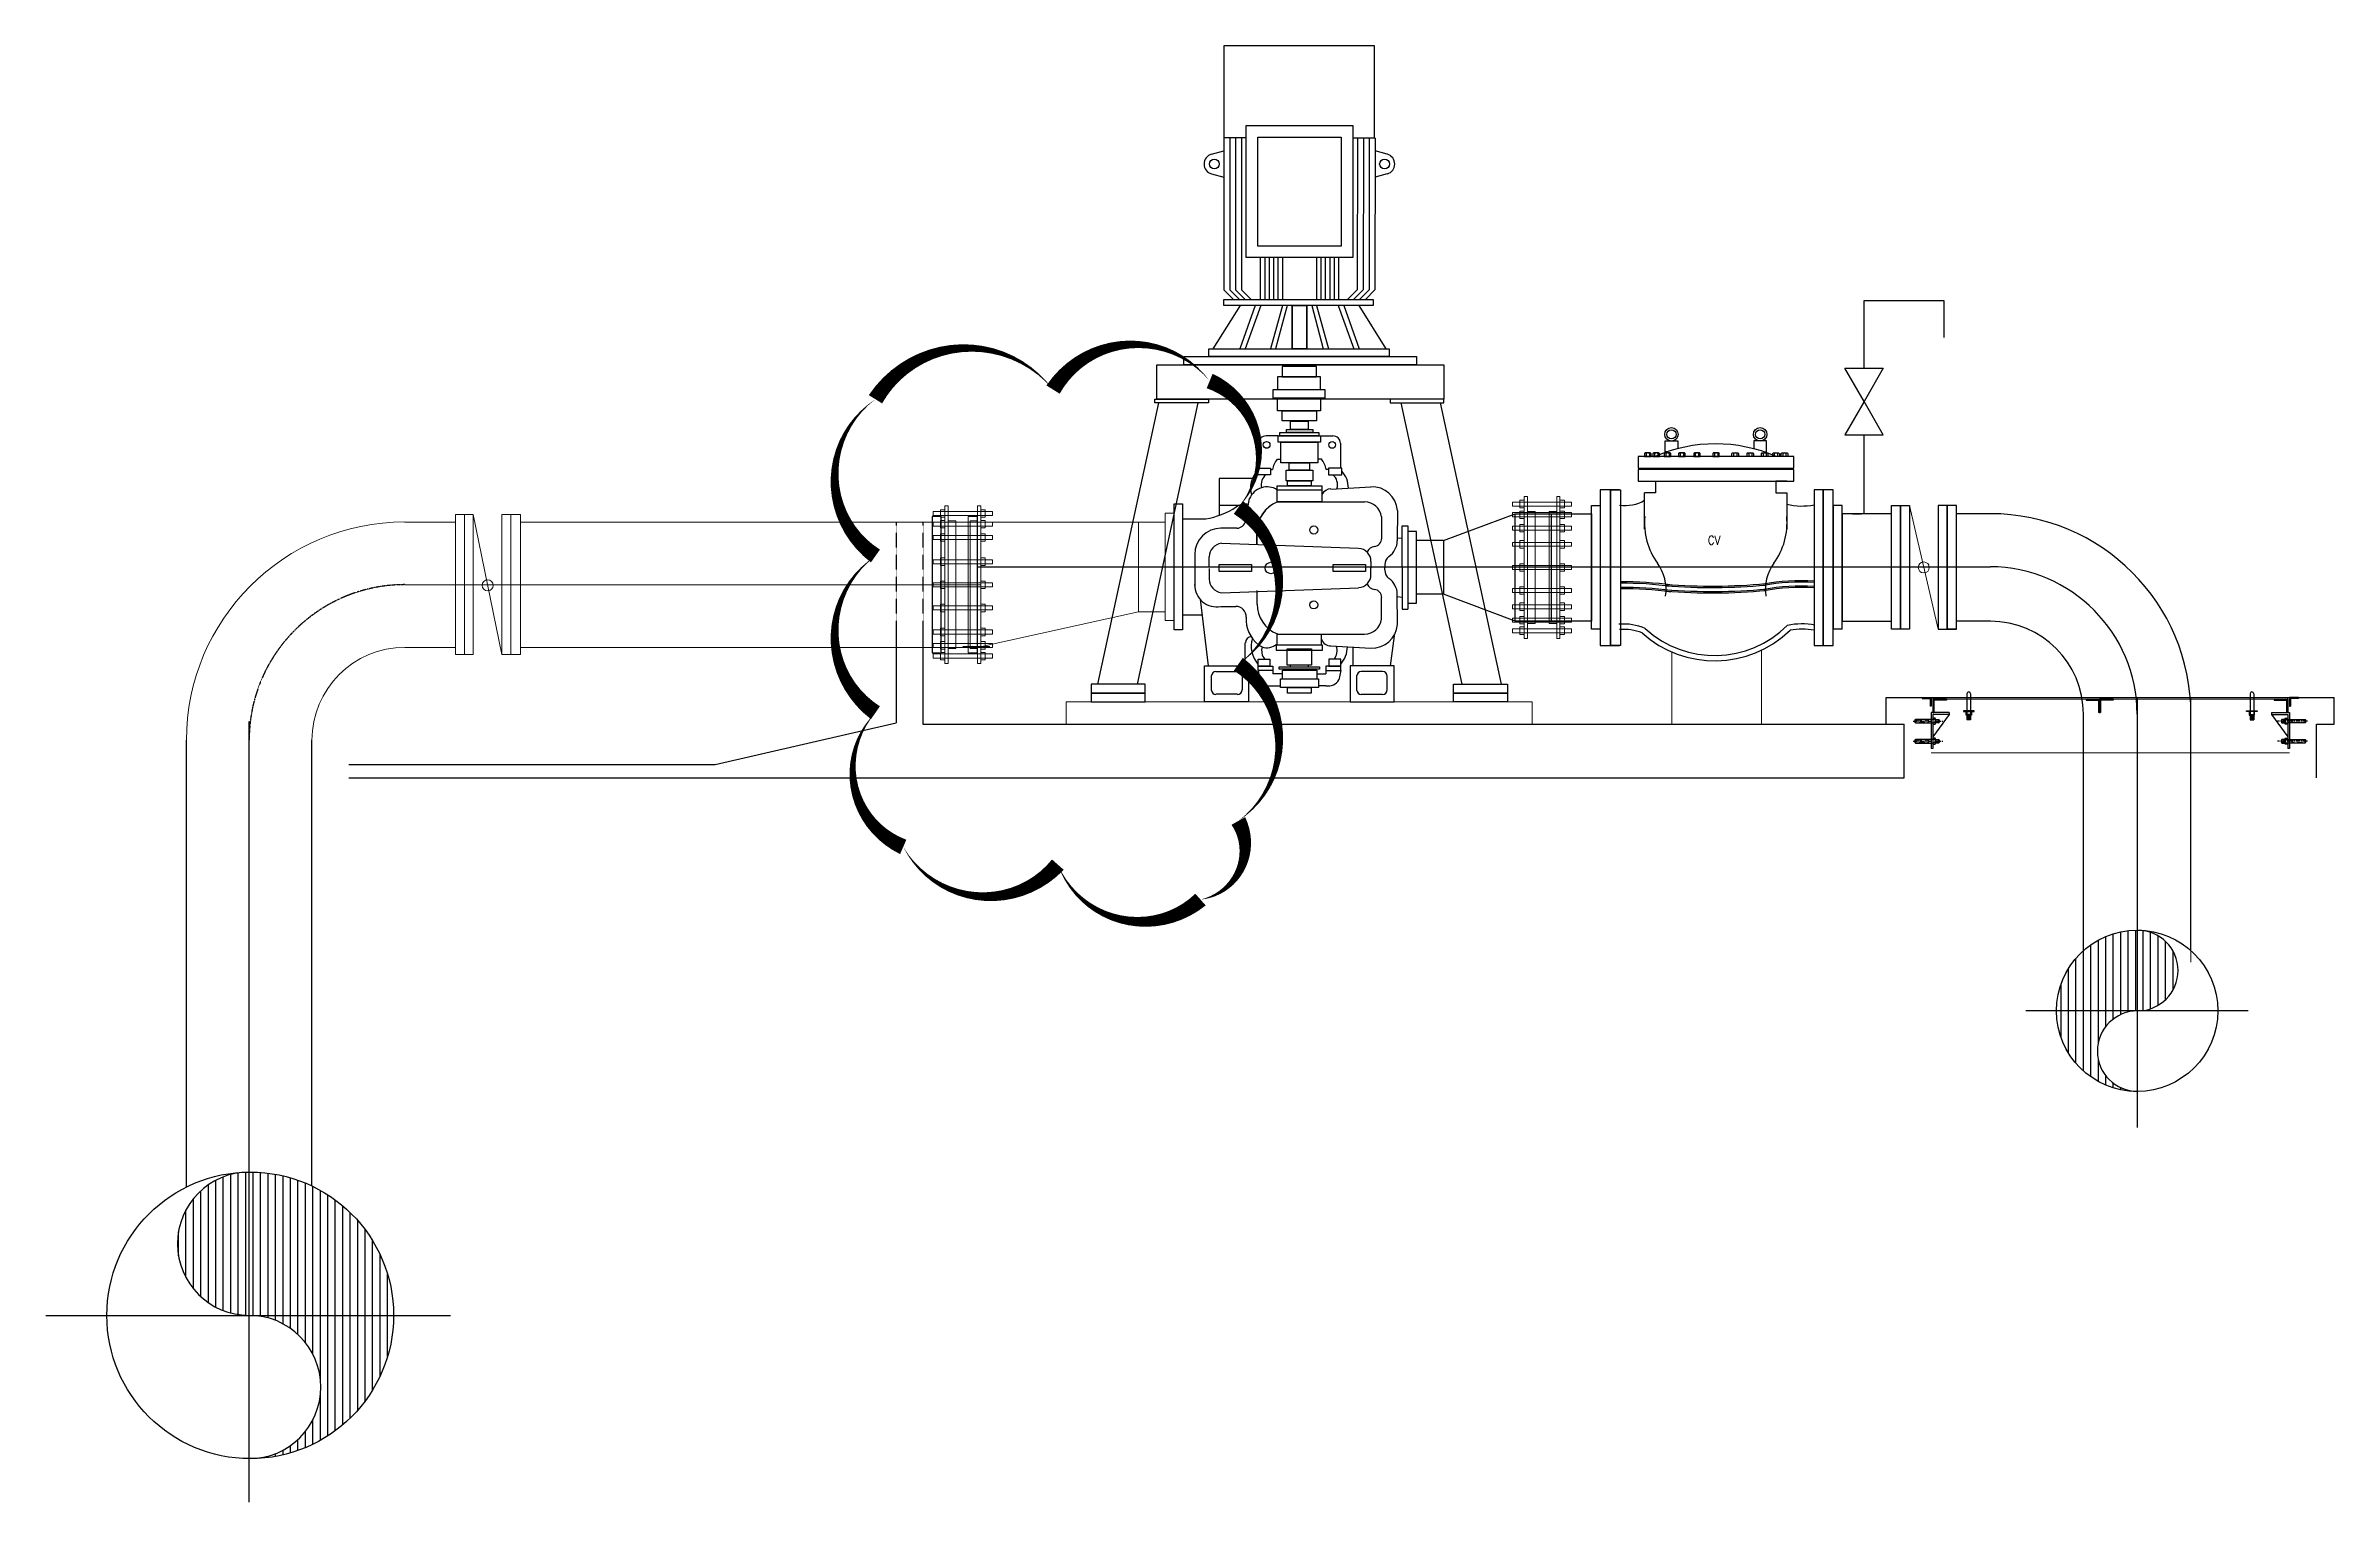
# Model space of a CAD drawing. Header units: inches. Extents: x 65545 to 131389, y 89316 to 140293.
# Drawn here: x 65545 to 78316, y 132163 to 140293 of the extents above; entities that cross this region are included whole.
import ezdxf

# ---------------------------------------------------------------- set-up
doc = ezdxf.new("R2010")
doc.units = ezdxf.units.IN
doc.header["$MEASUREMENT"] = 0
for name, pattern in [('CENTER', [2, 1.25, -0.25, 0.25, -0.25]), ('DASHED', [19.05, 12.7, -6.35]), ('HIDDEN', [0.375, 0.25, -0.125]), ('HIDDEN2', [0.1875, 0.125, -0.0625])]:
    doc.linetypes.add(name, pattern=pattern)
for name, color, linetype in [('1', 1, 'CENTER'), ('M-HVAC-DUCT-NEW', 5, 'Continuous'), ('M-X-BKGD', 8, 'Continuous')]:
    doc.layers.add(name, color=color, linetype=linetype)
doc.layers.add('DIM', color=251, linetype='Continuous', lineweight=0)
doc.layers.add('MECHANICAL', color=8, linetype='Continuous', lineweight=0)
doc.styles.add('SIMPLEX', font='simplex.shx')

msp = doc.modelspace()

# ---------------------------------------------------------------- texts
at = {"layer": 'M-X-BKGD', "color": 8, "style": 'SIMPLEX', "width": 0.85}
msp.add_text('CV', height=49.2, dxfattribs=at).set_placement((74820, 137508))

# ---------------------------------------------------------------- blocks, each defined once
blk = doc.blocks.new('sucbp1')
at = {"layer": '1', "color": 8, "linetype": 'HIDDEN2', "ltscale": 5}
for p, q in [((43083, 37396), (43083, 36696)), ((43233, 36696), (43233, 37396))]:
    blk.add_line(p, q, dxfattribs=at)
at = {"layer": '1', "color": 8}
blk.add_arc((40341, 36178), 869, 90, 180, dxfattribs=at)
at = {"layer": 'DIM', "color": 8, "lineweight": 0}
for p, q in [((40723, 37438), (40883, 36657)), ((43355, 36606), (43355, 37487)), ((43355, 37487), (43373, 37487)), ((43373, 36606), (43373, 37487)), ((43537, 36606), (43537, 37487)), ((43555, 37487), (43537, 37487)), ((43555, 36606), (43555, 37487)), ((40933, 36702), (40933, 37393)), ((43289, 37396), (43234, 37396)), ((43284, 37396), (43534, 37396)), ((43373, 37403), (43415, 37403)), ((43415, 36690), (43415, 37403)), ((43495, 36690), (43495, 37403)), ((43537, 37403), (43495, 37403)), ((43534, 36696), (43284, 36696)), ((43373, 36690), (43415, 36690)), ((43373, 36690), (43415, 36690)), ((43605, 36702), (43455, 36702)), ((43537, 36690), (43495, 36690)), ((43537, 36690), (43495, 36690)), ((43355, 36606), (43373, 36606)), ((43555, 36606), (43537, 36606))]:
    blk.add_line(p, q, dxfattribs=at)
for points in [[(43620, 37433), (43290, 37433), (43290, 37456), (43620, 37456)], [(43330, 37423), (43355, 37423), (43355, 37465), (43330, 37465)], [(43580, 37423), (43555, 37423), (43555, 37465), (43580, 37465)], [(43620, 37374), (43290, 37374), (43290, 37396), (43620, 37396)], [(43620, 37299), (43290, 37299), (43290, 37321), (43620, 37321)], [(43330, 37364), (43355, 37364), (43355, 37406), (43330, 37406)], [(43330, 37289), (43355, 37289), (43355, 37331), (43330, 37331)], [(43580, 37364), (43555, 37364), (43555, 37406), (43580, 37406)], [(43580, 37289), (43555, 37289), (43555, 37331), (43580, 37331)], [(43620, 37164), (43290, 37164), (43290, 37186), (43620, 37186)], [(43330, 37154), (43355, 37154), (43355, 37196), (43330, 37196)], [(43580, 37154), (43555, 37154), (43555, 37196), (43580, 37196)], [(43620, 37035), (43290, 37035), (43290, 37058), (43620, 37058)], [(43330, 37025), (43355, 37025), (43355, 37067), (43330, 37067)], [(43580, 37025), (43555, 37025), (43555, 37067), (43580, 37067)], [(43620, 36929), (43290, 36929), (43290, 36906), (43620, 36906)], [(43330, 36939), (43355, 36939), (43355, 36896), (43330, 36896)], [(43580, 36939), (43555, 36939), (43555, 36896), (43580, 36896)], [(43620, 36794), (43290, 36794), (43290, 36771), (43620, 36771)], [(43330, 36804), (43355, 36804), (43355, 36761), (43330, 36761)], [(43580, 36804), (43555, 36804), (43555, 36761), (43580, 36761)], [(43620, 36719), (43290, 36719), (43290, 36696), (43620, 36696)], [(43620, 36660), (43290, 36660), (43290, 36637), (43620, 36637)], [(43330, 36729), (43355, 36729), (43355, 36687), (43330, 36687)], [(43330, 36669), (43355, 36669), (43355, 36627), (43330, 36627)], [(43580, 36729), (43555, 36729), (43555, 36687), (43580, 36687)], [(43580, 36669), (43555, 36669), (43555, 36627), (43580, 36627)]]:
    blk.add_lwpolyline(points, close=True, dxfattribs=at)
blk.add_circle((40803, 37043), 30.8, dxfattribs=at)
at = {"layer": 'MECHANICAL', "color": 8, "linetype": 'Continuous', "ltscale": 10}
for p, q in [((40623, 36657), (40623, 37438)), ((40623, 37438), (40673, 37438)), ((40673, 36657), (40673, 37438)), ((40673, 37438), (40723, 37438)), ((40673, 37438), (40673, 36657)), ((40723, 37438), (40723, 36657)), ((40933, 37438), (40883, 37438)), ((40883, 37438), (40883, 36657)), ((40986, 37438), (40933, 37438)), ((40933, 36657), (40933, 37438)), ((40986, 37438), (40933, 37438)), ((40933, 37438), (40933, 36657)), ((40986, 36657), (40986, 37438)), ((40986, 36657), (40986, 37438)), ((40623, 37396), (40341, 37396)), ((40623, 36702), (40623, 37393)), ((43299, 37396), (40986, 37396)), ((43284, 36696), (43284, 37396)), ((43534, 36696), (43534, 37396)), ((40623, 36696), (40341, 36696)), ((40673, 36657), (40623, 36657)), ((40723, 36657), (40673, 36657)), ((40883, 36657), (40933, 36657)), ((40986, 36657), (40933, 36657)), ((40933, 36657), (40986, 36657)), ((43299, 36696), (40986, 36696))]:
    blk.add_line(p, q, dxfattribs=at)
for radius in [1219, 519]:
    blk.add_arc((40341, 36178), radius, 90, 180, dxfattribs=at)
blk = doc.blocks.new('flat on top')
at = {"layer": 'MECHANICAL', "color": 5, "linetype": 'Continuous', "ltscale": 10}
for p, q in [((43534, 37296), (44434, 37296)), ((44434, 36796), (44434, 37296)), ((44434, 37296), (44584, 37296)), ((44434, 36796), (43534, 36596)), ((44434, 36796), (44584, 36796))]:
    blk.add_line(p, q, dxfattribs=at)
for points in [[(43484, 36566), (43534, 36566), (43534, 37328), (43484, 37328)], [(44584, 36746), (44634, 36746), (44634, 37346), (44584, 37346)]]:
    blk.add_lwpolyline(points, close=True, dxfattribs=at)

# ---------------------------------------------------------------- hatches: boundary and pattern name
at = {"layer": 'M-X-BKGD'}
h = msp.add_hatch(dxfattribs=at)
h.set_pattern_fill('ANSI31', color=8, scale=333.3333, angle=45, style=0)
h.set_pattern_definition([(90, (27207.65, 99850.716), (-41.666663, 7e-15), [])])
h.paths.add_polyline_path([(77219, 135356, -0.00354), (77225, 135356, -0.985937), (77219, 134906)])
h.paths.add_polyline_path([(77219, 135356), (77219, 134906), (76766, 134906, -0.416289)])
h.paths.add_polyline_path([(76766, 134906), (77219, 134906, 1), (77219, 134456, -0.416289)])
h = msp.add_hatch(dxfattribs=at)
h.set_pattern_fill('ANSI31', color=8, scale=333.3333, angle=45, style=0)
h.set_pattern_definition([(90, (26910.65, 99850.716), (-41.666663, 7e-15), [])])
h.paths.add_polyline_path([(66680, 134006, 0.00354), (66669, 134006, 0.985937), (66680, 133206)])
h.paths.add_polyline_path([(66680, 134006), (66680, 133206), (67486, 133206, 0.416289)])
h.paths.add_polyline_path([(67486, 133206), (66680, 133206, -1), (66680, 132406, 0.416289)])

# ---------------------------------------------------------------- linework, layer by layer
at = {"layer": 'M-HVAC-DUCT-NEW', "color": 2}
msp.add_lwpolyline([(70175, 138320, 0, 87.5, 0.520567), (70175, 137445, 0, 87.5, 0.520567), (70175, 136570, 0, 87.5, 0.520567), (70330, 135821, 0, 87.5, 0.520567), (71193, 135722, 0, 87.5, 0.520567), (71989, 135527, 0, 87.5, 0.520567), (72200, 135966, 0, 87.5, 0.520567), (72200, 136841, 0, 87.5, 0.520567), (72200, 137716, 0, 87.5, 0.520567), (72040, 138422, 0, 87.5, 0.520567), (71166, 138374, 0, 87.5, 0.520567)], format="xyseb", close=True, dxfattribs=at)
at = {"layer": 'M-X-BKGD', "color": 8}
for p, q in [((72960, 140293), (72119, 140293)), ((72119, 140293), (72119, 139779)), ((72960, 139779), (72960, 140293)), ((72243, 139779), (72119, 139779)), ((72119, 139779), (72119, 138931)), ((72152, 139779), (72152, 138931)), ((72185, 139779), (72185, 138931)), ((72217, 139779), (72217, 138931)), ((72839, 139779), (72963, 139779)), ((72865, 139779), (72864, 138931)), ((72898, 139779), (72897, 138931)), ((72930, 139778), (72930, 138931)), ((72963, 139778), (72962, 138931)), ((72051, 139688), (72119, 139707)), ((73031, 139688), (72963, 139707)), ((72051, 139578), (72119, 139559)), ((73031, 139578), (72963, 139559)), ((72322, 139111), (72322, 138877)), ((72347, 139111), (72347, 138877)), ((72372, 139111), (72372, 138877)), ((72396, 139111), (72396, 138877)), ((72421, 139111), (72421, 138877)), ((72446, 139111), (72446, 138877)), ((72636, 139111), (72636, 138877)), ((72661, 139111), (72660, 138877)), ((72685, 139111), (72685, 138877)), ((72710, 139111), (72710, 138877)), ((72735, 139111), (72735, 138877)), ((72759, 139111), (72759, 138877)), ((72211, 138844), (72058, 138602)), ((72119, 138931), (72173, 138877)), ((72152, 138931), (72206, 138877)), ((72185, 138931), (72238, 138877)), ((72294, 138844), (72208, 138602)), ((72217, 138931), (72271, 138877)), ((72325, 138844), (72239, 138602)), ((72447, 138844), (72380, 138602)), ((72472, 138844), (72408, 138602)), ((72610, 138844), (72674, 138602)), ((72636, 138844), (72703, 138602)), ((72758, 138844), (72844, 138602)), ((72789, 138844), (72875, 138602)), ((72864, 138931), (72810, 138877)), ((72897, 138931), (72843, 138877)), ((72872, 138844), (73024, 138602)), ((72930, 138931), (72876, 138877)), ((72962, 138931), (72909, 138877)), ((75692, 138493), (75692, 138872)), ((75692, 138872), (76137, 138872)), ((76137, 138872), (76137, 138664)), ((71754, 138300), (71414, 136730)), ((71974, 138300), (71635, 136730)), ((73107, 138300), (73447, 136730)), ((73327, 138300), (73667, 136730)), ((72312, 138075), (72312, 137936)), ((72422, 138115), (72355, 138115)), ((72438, 138080), (72644, 138080)), ((72438, 137966), (72438, 138080)), ((72644, 138080), (72644, 137966)), ((72660, 138115), (72727, 138115)), ((72770, 138075), (72770, 137936)), ((75692, 137679), (75692, 138122)), ((72304, 137936), (72379, 137936)), ((72304, 137899), (72304, 137936)), ((72379, 137936), (72379, 137899)), ((72379, 137927), (72390, 137927)), ((72418, 137986), (72438, 137986)), ((72644, 137966), (72438, 137966)), ((72467, 137924), (72615, 137924)), ((72467, 137865), (72467, 137924)), ((72484, 137966), (72598, 137966)), ((72484, 137924), (72484, 137966)), ((72598, 137924), (72484, 137924)), ((72598, 137966), (72598, 137924)), ((72615, 137924), (72615, 137865)), ((72664, 137986), (72644, 137986)), ((72703, 137927), (72691, 137927)), ((72777, 137936), (72703, 137936)), ((72703, 137936), (72703, 137899)), ((72777, 137899), (72777, 137936)), ((74476, 138017), (74476, 138000)), ((74494, 138017), (74494, 138000)), ((74523, 138017), (74523, 138000)), ((74541, 138017), (74541, 138000)), ((74586, 138017), (74586, 138000)), ((74604, 138017), (74604, 138000)), ((74666, 138017), (74666, 138000)), ((74684, 138017), (74684, 138000)), ((74750, 138017), (74750, 138000)), ((74768, 138017), (74768, 138000)), ((74857, 138017), (74857, 138000)), ((74875, 138017), (74875, 138000)), ((74964, 138017), (74964, 138000)), ((74982, 138017), (74982, 138000)), ((75048, 138017), (75048, 138000)), ((75066, 138017), (75066, 138000)), ((75128, 138017), (75128, 138000)), ((75146, 138017), (75146, 138000)), ((75191, 138017), (75191, 138000)), ((75209, 138017), (75209, 138000)), ((75238, 138017), (75238, 138000)), ((75256, 138017), (75256, 138000)), ((72278, 137878), (72093, 137878)), ((72093, 137878), (72093, 137671)), ((72379, 137899), (72304, 137899)), ((72417, 137747), (72417, 137837)), ((72417, 137837), (72666, 137837)), ((72417, 137815), (72666, 137815)), ((72615, 137865), (72467, 137865)), ((72475, 137865), (72607, 137865)), ((72475, 137837), (72475, 137865)), ((72607, 137837), (72475, 137837)), ((72607, 137865), (72607, 137837)), ((72666, 137837), (72666, 137747)), ((72703, 137899), (72777, 137899)), ((72717, 137819), (72940, 137831)), ((71842, 137736), (71889, 137736)), ((71842, 137033), (71842, 137736)), ((71889, 137736), (71889, 137033)), ((72203, 137726), (72093, 137726)), ((72240, 137641), (72263, 137766)), ((72666, 137747), (72417, 137747)), ((72417, 137747), (72666, 137747)), ((72666, 137747), (72905, 137747)), ((73088, 137699), (73087, 137530)), ((71889, 137652), (72018, 137652)), ((72192, 137600), (72103, 137600)), ((72304, 137580), (72304, 137509)), ((72304, 137509), (72304, 137580)), ((72999, 137664), (72999, 137544)), ((73087, 137544), (73115, 137546)), ((73115, 137613), (73145, 137613)), ((73115, 137381), (73115, 137613)), ((73145, 137613), (73145, 137149)), ((71957, 137454), (71957, 137274)), ((72038, 137381), (72038, 137440)), ((72106, 137517), (72871, 137488)), ((72940, 137414), (72940, 137377)), ((70742, 137384), (76397, 137384)), ((71957, 137379), (71957, 137285)), ((72038, 137375), (72038, 137316)), ((72093, 137397), (72274, 137397)), ((72093, 137359), (72093, 137397)), ((72274, 137359), (72093, 137359)), ((72274, 137397), (72274, 137359)), ((72729, 137397), (72910, 137397)), ((72729, 137359), (72729, 137397)), ((72910, 137359), (72729, 137359)), ((72910, 137397), (72910, 137359)), ((72940, 137342), (72940, 137379)), ((73018, 137395), (73018, 137378)), ((73018, 137367), (73018, 137384)), ((73115, 137381), (73115, 137149)), ((71987, 137204), (72032, 136831)), ((72102, 137164), (72186, 137164)), ((72106, 137240), (72871, 137268)), ((72304, 137253), (72304, 137177)), ((72999, 137092), (72999, 137213)), ((73088, 137063), (73087, 137232)), ((73087, 137218), (73115, 137216)), ((70290, 137034), (70290, 136514)), ((70440, 137034), (70440, 136506)), ((71889, 137033), (71842, 137033)), ((71889, 137117), (71998, 137117)), ((73115, 137149), (73145, 137149)), ((72239, 136831), (72239, 136961)), ((72670, 136948), (72412, 136948)), ((72412, 136948), (72412, 136920)), ((72412, 136920), (72670, 136920)), ((72417, 137009), (72666, 137009)), ((72417, 137009), (72663, 137009)), ((72417, 136948), (72417, 137009)), ((72472, 136927), (72609, 136927)), ((72472, 136835), (72472, 136927)), ((72609, 136927), (72609, 136835)), ((72663, 137009), (72663, 136948)), ((72666, 137009), (72905, 137009)), ((72670, 136920), (72670, 136948)), ((72717, 136943), (72940, 136931)), ((72841, 136831), (72841, 136936)), ((73069, 137000), (73048, 136831)), ((72011, 136831), (72257, 136831)), ((72011, 136631), (72011, 136831)), ((72050, 136698), (72050, 136774)), ((72075, 136800), (72195, 136800)), ((72221, 136774), (72221, 136698)), ((72257, 136831), (72257, 136631)), ((72310, 136869), (72376, 136869)), ((72310, 136830), (72310, 136869)), ((72376, 136830), (72310, 136830)), ((72310, 136830), (72392, 136830)), ((72310, 136806), (72310, 136830)), ((72392, 136806), (72310, 136806)), ((72310, 136806), (72320, 136754)), ((72376, 136869), (72376, 136830)), ((72392, 136830), (72392, 136806)), ((72392, 136806), (72392, 136788)), ((72447, 136788), (72392, 136788)), ((72428, 136826), (72653, 136826)), ((72428, 136813), (72428, 136826)), ((72653, 136813), (72428, 136813)), ((72447, 136808), (72638, 136808)), ((72447, 136760), (72447, 136808)), ((72609, 136835), (72472, 136835)), ((72491, 136826), (72491, 136835)), ((72493, 136808), (72493, 136813)), ((72590, 136835), (72590, 136826)), ((72591, 136813), (72591, 136808)), ((72638, 136808), (72638, 136760)), ((72638, 136788), (72689, 136788)), ((72653, 136826), (72653, 136813)), ((72772, 136830), (72689, 136830)), ((72689, 136830), (72689, 136806)), ((72689, 136806), (72772, 136806)), ((72689, 136806), (72689, 136788)), ((72772, 136869), (72705, 136869)), ((72705, 136869), (72705, 136830)), ((72705, 136830), (72772, 136830)), ((72772, 136806), (72761, 136754)), ((72772, 136830), (72772, 136869)), ((72772, 136806), (72772, 136830)), ((73070, 136831), (72824, 136831)), ((72824, 136831), (72824, 136631)), ((72860, 136774), (72860, 136698)), ((73005, 136800), (72886, 136800)), ((73031, 136698), (73031, 136774)), ((73070, 136631), (73070, 136831)), ((72195, 136673), (72075, 136673)), ((72393, 136721), (72435, 136721)), ((72435, 136760), (72647, 136760)), ((72435, 136710), (72435, 136760)), ((72647, 136710), (72435, 136710)), ((72474, 136710), (72607, 136710)), ((72474, 136680), (72474, 136710)), ((72607, 136680), (72474, 136680)), ((72607, 136710), (72607, 136680)), ((72647, 136760), (72647, 136710)), ((72689, 136721), (72647, 136721)), ((72886, 136673), (73005, 136673)), ((75816, 136656), (78316, 136656)), ((75816, 136506), (75816, 136656)), ((76016, 136656), (76066, 136656)), ((76016, 136656), (76016, 136650)), ((76016, 136650), (76060, 136650)), ((76060, 136650), (76060, 136606)), ((76066, 136656), (76066, 136606)), ((76151, 136646), (76076, 136646)), ((76076, 136646), (76076, 136571)), ((76151, 136646), (76151, 136640)), ((76266, 136676), (76266, 136576)), ((76286, 136676), (76286, 136576)), ((76931, 136646), (77006, 136646)), ((76931, 136646), (76931, 136640)), ((77006, 136646), (77006, 136571)), ((77081, 136646), (77006, 136646)), ((77006, 136646), (77006, 136571)), ((77081, 136646), (77081, 136640)), ((77216, 136656), (77216, 134255)), ((77846, 136676), (77846, 136576)), ((77866, 136676), (77866, 136576)), ((77981, 136646), (78056, 136646)), ((77981, 136646), (77981, 136640)), ((78056, 136646), (78056, 136656)), ((78056, 136646), (78056, 136571)), ((78116, 136656), (78066, 136656)), ((78066, 136656), (78066, 136606)), ((78116, 136650), (78072, 136650)), ((78072, 136650), (78072, 136606)), ((78116, 136656), (78116, 136650)), ((78316, 136506), (78316, 136656)), ((66680, 132163), (66680, 136522)), ((72257, 136631), (72011, 136631)), ((72824, 136631), (73070, 136631)), ((75978, 136533), (75976, 136531)), ((75976, 136531), (75976, 136515)), ((76076, 136533), (75978, 136533)), ((75978, 136513), (75978, 136533)), ((76066, 136606), (76060, 136606)), ((76166, 136571), (76066, 136571)), ((76066, 136571), (76066, 136371)), ((76076, 136571), (76082, 136571)), ((76166, 136561), (76076, 136561)), ((76076, 136561), (76076, 136371)), ((76166, 136561), (76076, 136436)), ((76089, 136532), (76076, 136532)), ((76151, 136640), (76082, 136640)), ((76082, 136640), (76082, 136571)), ((76090, 136510), (76090, 136536)), ((76090, 136533), (76108, 136533)), ((76090, 136533), (76090, 136513)), ((76108, 136533), (76110, 136531)), ((76108, 136513), (76108, 136533)), ((76110, 136531), (76110, 136515)), ((76166, 136571), (76166, 136561)), ((76291, 136561), (76261, 136561)), ((76265, 136553), (76285, 136553)), ((76265, 136549), (76285, 136549)), ((76265, 136545), (76285, 136545)), ((76265, 136541), (76285, 136541)), ((76265, 136537), (76285, 136537)), ((76266, 136576), (76266, 136556)), ((76266, 136556), (76266, 136531)), ((76266, 136533), (76286, 136533)), ((76286, 136531), (76266, 136531)), ((76267, 136555), (76284, 136555)), ((76267, 136551), (76284, 136551)), ((76267, 136547), (76284, 136547)), ((76267, 136543), (76284, 136543)), ((76267, 136539), (76284, 136539)), ((76267, 136535), (76284, 136535)), ((76286, 136576), (76286, 136556)), ((76286, 136556), (76286, 136531)), ((76931, 136640), (77000, 136640)), ((77000, 136640), (77000, 136571)), ((77006, 136571), (77000, 136571)), ((77006, 136571), (77012, 136571)), ((77081, 136640), (77012, 136640)), ((77012, 136640), (77012, 136571)), ((77841, 136561), (77871, 136561)), ((77846, 136576), (77846, 136556)), ((77846, 136556), (77846, 136531)), ((77866, 136553), (77846, 136553)), ((77866, 136549), (77846, 136549)), ((77866, 136545), (77846, 136545)), ((77866, 136541), (77846, 136541)), ((77866, 136537), (77846, 136537)), ((77866, 136533), (77846, 136533)), ((77846, 136531), (77866, 136531)), ((77864, 136555), (77847, 136555)), ((77864, 136551), (77847, 136551)), ((77864, 136547), (77847, 136547)), ((77864, 136543), (77847, 136543)), ((77864, 136539), (77847, 136539)), ((77864, 136535), (77847, 136535)), ((77866, 136576), (77866, 136556)), ((77866, 136556), (77866, 136531)), ((77966, 136571), (78066, 136571)), ((77966, 136571), (77966, 136561)), ((77966, 136561), (78056, 136561)), ((77966, 136561), (78056, 136436)), ((77981, 136640), (78050, 136640)), ((78023, 136533), (78021, 136531)), ((78021, 136531), (78021, 136515)), ((78041, 136533), (78023, 136533)), ((78023, 136513), (78023, 136533)), ((78041, 136510), (78041, 136536)), ((78041, 136533), (78041, 136513)), ((78042, 136532), (78056, 136532)), ((78050, 136640), (78050, 136571)), ((78056, 136571), (78050, 136571)), ((78056, 136561), (78056, 136371)), ((78056, 136533), (78154, 136533)), ((78066, 136606), (78072, 136606)), ((78066, 136571), (78066, 136371)), ((78079, 136533), (78079, 136513)), ((78154, 136533), (78156, 136531)), ((78154, 136513), (78154, 136533)), ((78156, 136531), (78156, 136515)), ((70440, 136506), (75916, 136506)), ((70440, 136506), (70966, 136506)), ((75816, 136506), (75916, 136506)), ((75916, 136206), (75916, 136506)), ((75978, 136513), (75976, 136515)), ((75978, 136421), (75976, 136419)), ((75976, 136419), (75976, 136403)), ((75978, 136401), (75976, 136403)), ((75978, 136513), (76076, 136513)), ((76076, 136421), (75978, 136421)), ((75978, 136401), (75978, 136421)), ((75978, 136401), (76076, 136401)), ((76052, 136421), (76052, 136401)), ((76089, 136514), (76076, 136514)), ((76089, 136420), (76076, 136420)), ((76089, 136402), (76076, 136402)), ((76108, 136513), (76090, 136513)), ((76090, 136398), (76090, 136424)), ((76090, 136421), (76108, 136421)), ((76090, 136421), (76090, 136401)), ((76108, 136401), (76090, 136401)), ((76108, 136513), (76110, 136515)), ((76108, 136421), (76110, 136419)), ((76108, 136401), (76108, 136421)), ((76108, 136401), (76110, 136403)), ((76110, 136419), (76110, 136403)), ((78023, 136513), (78021, 136515)), ((78023, 136421), (78021, 136419)), ((78021, 136419), (78021, 136403)), ((78023, 136401), (78021, 136403)), ((78023, 136513), (78041, 136513)), ((78041, 136421), (78023, 136421)), ((78023, 136401), (78023, 136421)), ((78023, 136401), (78041, 136401)), ((78041, 136398), (78041, 136424)), ((78041, 136421), (78041, 136401)), ((78042, 136514), (78056, 136514)), ((78042, 136420), (78056, 136420)), ((78042, 136402), (78056, 136402)), ((78154, 136513), (78056, 136513)), ((78056, 136421), (78154, 136421)), ((78154, 136401), (78056, 136401)), ((78079, 136421), (78079, 136401)), ((78154, 136513), (78156, 136515)), ((78154, 136421), (78156, 136419)), ((78154, 136401), (78154, 136421)), ((78154, 136401), (78156, 136403)), ((78156, 136419), (78156, 136403)), ((78216, 136506), (78316, 136506)), ((78216, 136206), (78216, 136506)), ((67237, 136281), (69281, 136281)), ((78066, 136371), (78056, 136371)), ((67237, 136206), (70266, 136206)), ((70266, 136206), (75916, 136206)), ((74178, 136206), (75916, 136206)), ((77836, 134906), (76595, 134906)), ((65545, 133206), (67803, 133206))]:
    msp.add_line(p, q, dxfattribs=at)
at = {"layer": 'M-X-BKGD', "color": 8, "linetype": 'Continuous', "ltscale": 10}
for p, q in [((74220, 137799), (74220, 136961)), ((74220, 137799), (74220, 136961)), ((73345, 137531), (73745, 137681)), ((73745, 137681), (73945, 137681)), ((73945, 137681), (74170, 137681)), ((74170, 137036), (74170, 137726)), ((74170, 137726), (74220, 137726)), ((74170, 137681), (74170, 137081)), ((75570, 137726), (75520, 137726)), ((75520, 137726), (75520, 137036)), ((75520, 137036), (75520, 137726)), ((75570, 137036), (75570, 137726)), ((75845, 137681), (75570, 137681)), ((75570, 137681), (75570, 137081)), ((75628, 137681), (75678, 137681)), ((75845, 137036), (75845, 137726)), ((75845, 137726), (75895, 137726)), ((75845, 137081), (75845, 137681)), ((75895, 137036), (75895, 137726)), ((75895, 137726), (75945, 137726)), ((75895, 137726), (75895, 137036)), ((75945, 137726), (75945, 137036)), ((76155, 137726), (76105, 137726)), ((76105, 137726), (76105, 137036)), ((76208, 137726), (76155, 137726)), ((76155, 137036), (76155, 137726)), ((76208, 137726), (76155, 137726)), ((76155, 137726), (76155, 137036)), ((76208, 137036), (76208, 137726)), ((76208, 137036), (76208, 137726)), ((76397, 137681), (76208, 137681)), ((73345, 137531), (73195, 137531)), ((73345, 137531), (73345, 137231)), ((73345, 137231), (73195, 137231)), ((73745, 137081), (73345, 137231)), ((74170, 137081), (73945, 137081)), ((74220, 137036), (74170, 137036)), ((75570, 137036), (75520, 137036)), ((75570, 137081), (75845, 137081)), ((75895, 137036), (75845, 137036)), ((75945, 137036), (75895, 137036)), ((76105, 137036), (76155, 137036)), ((76208, 137036), (76155, 137036)), ((76155, 137036), (76208, 137036)), ((76397, 137081), (76208, 137081)), ((77516, 135241), (77516, 136656)), ((76916, 135241), (76916, 136562)), ((66330, 133923), (66330, 136416)), ((67030, 133928), (67030, 136416))]:
    msp.add_line(p, q, dxfattribs=at)
at = {"layer": 'M-X-BKGD', "color": 8, "lineweight": 0}
for p, q in [((71842, 137684), (71842, 137084)), ((73745, 137681), (73745, 137081)), ((73795, 136985), (73795, 137777)), ((73795, 137777), (73813, 137777)), ((73813, 136985), (73813, 137777)), ((73813, 137693), (73856, 137693)), ((73856, 137069), (73856, 137693)), ((73935, 137069), (73935, 137693)), ((73977, 137693), (73935, 137693)), ((73945, 137081), (73945, 137681)), ((73977, 136985), (73977, 137777)), ((73995, 137777), (73977, 137777)), ((73995, 136985), (73995, 137777)), ((74033, 137681), (74083, 137681)), ((75945, 137726), (76105, 137036)), ((76155, 137081), (76155, 137681)), ((73145, 137581), (73145, 137181)), ((73145, 137581), (73145, 137181)), ((73813, 137069), (73856, 137069)), ((73813, 137069), (73856, 137069)), ((73977, 137069), (73935, 137069)), ((73977, 137069), (73935, 137069)), ((73795, 136985), (73813, 136985)), ((73995, 136985), (73977, 136985)), ((74619, 136909), (74619, 136506)), ((75119, 136919), (75119, 136506)), ((76076, 136646), (76076, 136656)), ((76151, 136646), (77981, 136646)), ((72824, 136631), (72257, 136631)), ((76052, 136533), (76052, 136513)), ((76066, 136371), (76076, 136371))]:
    msp.add_line(p, q, dxfattribs=at)
at = {"layer": 'M-X-BKGD', "color": 8, "lineweight": 0, "ltscale": 10}
for p, q in [((70692, 137634), (70542, 137634)), ((67549, 137284), (70763, 137284)), ((70692, 136934), (70542, 136934)), ((77516, 136656), (77516, 135177)), ((76066, 136346), (78066, 136346))]:
    msp.add_line(p, q, dxfattribs=at)
at = {"layer": 'M-X-BKGD', "color": 8, "linetype": 'CENTER', "ltscale": 20}
for p, q in [((75965, 136523), (76132, 136523)), ((78166, 136523), (77999, 136523)), ((75965, 136411), (76132, 136411)), ((78166, 136411), (77999, 136411))]:
    msp.add_line(p, q, dxfattribs=at)
at = {"layer": 'M-X-BKGD', "color": 8, "linetype": 'HIDDEN'}
for p, q in [((75978, 136531), (76052, 136531)), ((76108, 136531), (76090, 136531)), ((78023, 136531), (78041, 136531)), ((78154, 136531), (78079, 136531)), ((76052, 136515), (75978, 136515)), ((75978, 136419), (76052, 136419)), ((76052, 136403), (75978, 136403)), ((76090, 136515), (76108, 136515)), ((76108, 136419), (76090, 136419)), ((76090, 136403), (76108, 136403)), ((78041, 136515), (78023, 136515)), ((78023, 136419), (78041, 136419)), ((78041, 136403), (78023, 136403)), ((78079, 136515), (78154, 136515)), ((78154, 136419), (78079, 136419)), ((78079, 136403), (78154, 136403))]:
    msp.add_line(p, q, dxfattribs=at)
at = {"layer": 'M-X-BKGD', "color": 8, "linetype": 'DASHED', "ltscale": 200}
msp.add_line((69281, 136281), (70290, 136514), dxfattribs=at)
at = {"layer": 'M-X-BKGD', "color": 8}
for points in [[(72243, 139848), (72839, 139848), (72839, 139111), (72243, 139111)], [(72308, 139783), (72774, 139783), (72774, 139175), (72308, 139175)], [(72120, 138877), (72953, 138877), (72953, 138844), (72120, 138844)], [(72500, 138844), (72583, 138844), (72583, 138602), (72500, 138602)], [(72583, 138844), (72500, 138844), (72500, 138602), (72583, 138602)], [(72036, 138602), (73042, 138602), (73042, 138558), (72036, 138558)], [(71745, 138513), (73347, 138513), (73347, 138321), (71745, 138321)], [(71896, 138558), (73194, 138558), (73194, 138513), (71896, 138513)], [(72418, 138374), (72659, 138374), (72659, 138446), (72418, 138446)], [(72444, 138446), (72637, 138446), (72637, 138502), (72444, 138502)], [(75692, 138307), (75584, 138493), (75799, 138493)], [(71734, 138321), (72033, 138321), (72033, 138300), (71734, 138300)], [(72395, 138374), (72682, 138374), (72682, 138326), (72395, 138326)], [(72418, 138326), (72659, 138326), (72659, 138255), (72418, 138255)], [(73347, 138321), (73048, 138321), (73048, 138300), (73347, 138300)], [(75692, 138307), (75584, 138122), (75799, 138122)], [(72444, 138255), (72637, 138255), (72637, 138199), (72444, 138199)], [(72491, 138198), (72590, 138198), (72590, 138152), (72491, 138152)], [(72422, 138115), (72658, 138115), (72658, 138080), (72422, 138080)], [(72432, 138134), (72650, 138134), (72650, 138116), (72432, 138116)], [(72468, 138151), (72615, 138151), (72615, 138135), (72468, 138135)], [(74432, 137936), (75300, 137936), (75300, 138000), (74432, 138000)], [(74432, 137862), (75300, 137862), (75300, 137927), (74432, 137927)], [(74276, 137815), (74220, 137815), (74220, 136946), (74276, 136946)], [(74276, 137815), (74332, 137815), (74332, 136946), (74276, 136946)], [(75413, 136946), (75464, 136946), (75464, 137814), (75413, 137814)], [(75520, 137814), (75464, 137814), (75464, 136946), (75520, 136946)], [(71681, 136730), (71379, 136730), (71379, 136680), (71681, 136680)], [(71681, 136680), (71379, 136680), (71379, 136631), (71681, 136631)], [(73400, 136730), (73702, 136730), (73702, 136680), (73400, 136680)], [(73400, 136680), (73702, 136680), (73702, 136631), (73400, 136631)], [(76246, 136581), (76246, 136576), (76306, 136576), (76306, 136581)], [(76291, 136556), (76261, 136556), (76261, 136576), (76291, 136576)], [(77886, 136581), (77886, 136576), (77826, 136576), (77826, 136581)], [(77841, 136556), (77871, 136556), (77871, 136576), (77841, 136576)]]:
    msp.add_lwpolyline(points, close=True, dxfattribs=at)
for points in [[(74591, 138026), (74581, 138026), (74581, 138087), (74652, 138087), (74652, 138044)], [(75137, 138026), (75148, 138026), (75148, 138087), (75076, 138087), (75076, 138044)], [(74466, 138017), (74466, 138000), (74503, 138000), (74503, 138017)], [(74499, 138020), (74471, 138020)], [(74513, 138017), (74513, 138000), (74550, 138000), (74550, 138017)], [(74545, 138020), (74518, 138020)], [(74577, 138017), (74577, 138000), (74613, 138000), (74613, 138017)], [(74609, 138020), (74581, 138020)], [(74657, 138017), (74657, 138000), (74693, 138000), (74693, 138017)], [(74689, 138020), (74661, 138020)], [(74741, 138017), (74741, 138000), (74778, 138000), (74778, 138017)], [(74773, 138020), (74746, 138020)], [(74848, 138017), (74848, 138000), (74884, 138000), (74884, 138017)], [(74880, 138020), (74852, 138020)], [(74991, 138017), (74991, 138000), (74954, 138000), (74954, 138017)], [(74959, 138020), (74986, 138020)], [(75075, 138017), (75075, 138000), (75039, 138000), (75039, 138017)], [(75043, 138020), (75071, 138020)], [(75155, 138017), (75155, 138000), (75119, 138000), (75119, 138017)], [(75123, 138020), (75151, 138020)], [(75219, 138017), (75219, 138000), (75182, 138000), (75182, 138017)], [(75187, 138020), (75214, 138020)], [(75266, 138017), (75266, 138000), (75229, 138000), (75229, 138017)], [(75233, 138020), (75261, 138020)], [(74327, 137814), (74276, 137814), (74276, 136946), (74327, 136946)], [(74467, 137862), (75261, 137862)], [(74467, 137862), (74528, 137862), (74528, 137798), (74467, 137798)], [(74467, 137595), (74467, 137798)], [(75261, 137862), (75200, 137862), (75200, 137798), (75261, 137798)], [(75261, 137798), (75261, 137595)], [(76089, 136540), (76076, 136540), (76076, 136506), (76089, 136506)], [(78042, 136540), (78056, 136540), (78056, 136506), (78042, 136506)], [(76089, 136428), (76076, 136428), (76076, 136394), (76089, 136394)], [(78042, 136428), (78056, 136428), (78056, 136394), (78042, 136394)]]:
    msp.add_lwpolyline(points, dxfattribs=at)
at = {"layer": 'M-X-BKGD', "color": 8, "linetype": 'Continuous', "ltscale": 10}
for points in [[(70492, 136904), (70542, 136904), (70542, 137666), (70492, 137666)], [(73945, 137081), (73745, 137081), (73745, 137681), (73945, 137681)], [(73195, 137581), (73145, 137581), (73145, 137181), (73195, 137181)]]:
    msp.add_lwpolyline(points, close=True, dxfattribs=at)
at = {"layer": 'M-X-BKGD', "color": 8, "lineweight": 0}
for points in [[(74060, 137723), (73730, 137723), (73730, 137746), (74060, 137746)], [(74060, 137664), (73730, 137664), (73730, 137687), (74060, 137687)], [(73770, 137713), (73795, 137713), (73795, 137756), (73770, 137756)], [(73770, 137654), (73795, 137654), (73795, 137696), (73770, 137696)], [(74020, 137713), (73995, 137713), (73995, 137756), (74020, 137756)], [(74020, 137654), (73995, 137654), (73995, 137696), (74020, 137696)], [(74060, 137589), (73730, 137589), (73730, 137612), (74060, 137612)], [(73770, 137579), (73795, 137579), (73795, 137621), (73770, 137621)], [(74020, 137579), (73995, 137579), (73995, 137621), (74020, 137621)], [(74060, 137499), (73730, 137499), (73730, 137521), (74060, 137521)], [(73770, 137489), (73795, 137489), (73795, 137531), (73770, 137531)], [(74020, 137489), (73995, 137489), (73995, 137531), (74020, 137531)], [(74060, 137370), (73730, 137370), (73730, 137392), (74060, 137392)], [(73770, 137360), (73795, 137360), (73795, 137402), (73770, 137402)], [(74020, 137360), (73995, 137360), (73995, 137402), (74020, 137402)], [(74060, 137264), (73730, 137264), (73730, 137241), (74060, 137241)], [(74060, 137173), (73730, 137173), (73730, 137150), (74060, 137150)], [(73770, 137273), (73795, 137273), (73795, 137231), (73770, 137231)], [(73770, 137183), (73795, 137183), (73795, 137141), (73770, 137141)], [(74020, 137273), (73995, 137273), (73995, 137231), (74020, 137231)], [(74020, 137183), (73995, 137183), (73995, 137141), (74020, 137141)], [(74060, 137098), (73730, 137098), (73730, 137076), (74060, 137076)], [(74060, 137039), (73730, 137039), (73730, 137016), (74060, 137016)], [(73770, 137108), (73795, 137108), (73795, 137066), (73770, 137066)], [(73770, 137049), (73795, 137049), (73795, 137006), (73770, 137006)], [(74020, 137108), (73995, 137108), (73995, 137066), (74020, 137066)], [(74020, 137049), (73995, 137049), (73995, 137006), (74020, 137006)], [(73840, 136506), (71240, 136506), (71240, 136631), (73840, 136631)]]:
    msp.add_lwpolyline(points, close=True, dxfattribs=at)
at = {"layer": 'M-X-BKGD', "color": 8}
for centre, radius in [((72066, 139633), 27.3), ((73016, 139633), 27.3), ((72358, 138065), 18.6), ((72724, 138065), 18.6), ((74617, 138124), 37.4), ((74617, 138124), 25.7), ((75112, 138124), 37.4), ((75112, 138124), 25.7), ((72621, 137590), 22.8), ((72382, 137378), 32.2), ((72621, 137172), 22.8)]:
    msp.add_circle(centre, radius, dxfattribs=at)
at = {"layer": 'M-X-BKGD', "color": 8, "lineweight": 0}
msp.add_circle((76025, 137381), 30.8, dxfattribs=at)
at = {"layer": 'M-X-BKGD', "color": 8, "linetype": 'Continuous', "ltscale": 10}
for centre, radius in [((77216, 134906), 450), ((66686, 133206), 800)]:
    msp.add_circle(centre, radius, dxfattribs=at)
at = {"layer": 'M-X-BKGD', "color": 8, "lineweight": 0, "ltscale": 10}
msp.add_circle((77216, 134906), 450, dxfattribs=at)
at = {"layer": 'M-X-BKGD', "color": 8}
for centre, radius, start, end in [((72066, 139633), 57, 105.8678, 254.1322), ((73016, 139633), 57, 285.8678, 74.1322), ((72353, 138074), 41.1, 87.8701, 178.7187), ((72729, 138074), 41.1, 1.2813, 92.1299), ((74863, 137232), 839, 66.2817, 113.7183), ((72507, 137909), 118, 139.3957, 171.1803), ((72574, 137909), 118, 8.8197, 40.6043), ((74471, 138014), 5.4, 30.9909, 149.8128), ((74485, 138003), 17, 58.1285, 122.285), ((74498, 138014), 5.4, 30.1872, 149.0091), ((74518, 138014), 5.4, 30.9909, 149.8128), ((74532, 138003), 17, 58.1285, 122.285), ((74545, 138014), 5.4, 30.1872, 149.0091), ((74581, 138014), 5.4, 30.9909, 149.8128), ((74595, 138003), 17, 58.1285, 122.285), ((74609, 138014), 5.4, 30.1872, 149.0091), ((74661, 138014), 5.4, 30.9909, 149.8128), ((74675, 138003), 17, 58.1285, 122.285), ((74689, 138014), 5.4, 30.1872, 149.0091), ((74746, 138014), 5.4, 30.9909, 149.8128), ((74759, 138003), 17, 58.1285, 122.285), ((74773, 138014), 5.4, 30.1872, 149.0091), ((74852, 138014), 5.4, 30.9909, 149.8128), ((74866, 138003), 17, 58.1285, 122.285), ((74880, 138014), 5.4, 30.1872, 149.0091), ((74959, 138014), 5.4, 30.9909, 149.8128), ((74973, 138003), 17, 57.715, 121.8715), ((74986, 138014), 5.4, 30.1872, 149.0091), ((75043, 138014), 5.4, 30.9909, 149.8128), ((75057, 138003), 17, 57.715, 121.8715), ((75071, 138014), 5.4, 30.1872, 149.0091), ((75123, 138014), 5.4, 30.9909, 149.8128), ((75137, 138003), 17, 57.715, 121.8715), ((75151, 138014), 5.4, 30.1872, 149.0091), ((75187, 138014), 5.4, 30.9909, 149.8128), ((75200, 138003), 17, 57.715, 121.8715), ((75214, 138014), 5.4, 30.1872, 149.0091), ((75234, 138014), 5.4, 30.9909, 149.8128), ((75247, 138003), 17, 57.715, 121.8715), ((75261, 138014), 5.4, 30.1872, 149.0091), ((72361, 137725), 106, 57.7763, 157.5686), ((72408, 137825), 140, 137.6023, 196.5276), ((72401, 137843), 73.4, 130.4631, 193.1609), ((72717, 137763), 56.4, 89.9895, 153.3721), ((72680, 137843), 73.4, 342.3315, 49.5369), ((72674, 137825), 140, 359.5876, 42.3977), ((72947, 137690), 141, 3.7308, 92.9355), ((71950, 138078), 431, 278.9977, 303.5267), ((72242, 137637), 97.5, 81.3848, 123.5267), ((72482, 137582), 177, 111.3057, 180.5826), ((72485, 137580), 180, 111.8883, 180), ((72905, 137652), 95, 7.3201, 90), ((74360, 137940), 213, 261.2236, 300.2967), ((74847, 137630), 381, 174.6648, 216.3101), ((74881, 137630), 381, 323.6899, 5.3352), ((75344, 138084), 360, 256.677, 281.0149), ((72103, 137454), 146, 90, 180), ((72189, 137652), 52.4, 272.7941, 347.5506), ((72954, 137544), 45.9, 277.3301, 0), ((72115, 137440), 77, 96.583, 180), ((72868, 137416), 71.7, 358.5215, 87.8411), ((72966, 137448), 50.5, 97.3301, 156.9202), ((73068, 137401), 50, 123.6525, 186.5861), ((72981, 137531), 106, 303.6525, 359.6188), ((72080, 137285), 124, 180, 280.0704), ((72115, 137316), 77, 180, 263.417), ((72868, 137340), 71.7, 272.1589, 1.4785), ((72966, 137308), 50.5, 203.0798, 262.6699), ((73068, 137361), 50, 173.4139, 236.3475), ((72981, 137231), 106, 0.3812, 56.3475), ((74345, 135279), 2022, 82.1919, 90.3758), ((74345, 135279), 2014, 82.1971, 90.3755), ((74342, 137259), 245, 350.948, 36.3101), ((74842, 140606), 3337, 265.611, 275.1724), ((74842, 140606), 3329, 265.611, 275.1724), ((75340, 136098), 1209, 86.5093, 100.1005), ((75340, 136098), 1201, 86.507, 100.1072), ((75386, 137259), 245, 143.6899, 189.052), ((76391, 136560), 825, 0.1697, 89.5902), ((72186, 137106), 57.6, 357.0684, 90), ((72485, 137177), 180, 180, 248.1117), ((72954, 137213), 45.9, 0, 82.6699), ((74345, 135278), 1992, 82.2117, 90.3748), ((74345, 135278), 1984, 82.2171, 90.3746), ((74842, 140606), 3367, 265.611, 275.1724), ((74842, 140606), 3359, 265.611, 275.1724), ((75340, 136097), 1180, 86.5004, 100.1265), ((75340, 136097), 1172, 86.4979, 100.1336), ((72428, 137094), 185, 177.0684, 231.2562), ((72905, 137104), 95, 270, 352.6799), ((72947, 137072), 141, 267.0645, 356.2692), ((74351, 136764), 301, 66.4906, 95.2431), ((74351, 136755), 280, 68.5985, 94.951), ((74858, 137465), 605, 227.999, 314.0389), ((74858, 137465), 575, 227.7014, 314.9609), ((74858, 137465), 605, 311.7534, 314.0389), ((75345, 136686), 380, 78.999, 102.1885), ((75346, 136695), 342, 78.6975, 101.3025), ((72274, 136960), 34.5, 92.7036, 179.142), ((72419, 136940), 147, 162.3897, 221.8387), ((72361, 137010), 77.1, 231.2562, 297.9259), ((72404, 136916), 73.9, 162.701, 219.6021), ((72131, 137443), 567, 297.9259, 300.2856), ((72717, 136999), 56.4, 198.9543, 270.0105), ((72677, 136916), 73.9, 320.3979, 19.9455), ((72662, 136940), 147, 318.1613, 358.9883), ((74858, 137465), 605, 227.999, 229.7717), ((72075, 136774), 25.7, 90, 180), ((72195, 136774), 25.7, 0, 90), ((72886, 136774), 25.7, 90, 180), ((73005, 136774), 25.7, 0, 90), ((72075, 136698), 25.7, 180, 270), ((72195, 136698), 25.7, 270, 0), ((72378, 136785), 65.5, 207.8449, 282.7101), ((72703, 136785), 65.5, 257.2899, 332.1551), ((72886, 136698), 25.7, 180, 270), ((73005, 136698), 25.7, 270, 0), ((76276, 136676), 10, 0, 180), ((77856, 136676), 10, 0, 180), ((76083, 136536), 7.4, 324.1655, 35.8345), ((76063, 136523), 27.5, 341.6338, 18.3662), ((78048, 136536), 7.4, 144.1655, 215.8345), ((78068, 136523), 27.5, 161.6338, 198.3662), ((76083, 136510), 7.4, 324.1654, 35.8346), ((76083, 136424), 7.4, 324.1655, 35.8345), ((76063, 136411), 27.5, 341.6338, 18.3662), ((76083, 136398), 7.4, 324.1654, 35.8346), ((78048, 136510), 7.4, 144.1654, 215.8346), ((78048, 136424), 7.4, 144.1655, 215.8345), ((78068, 136411), 27.5, 161.6338, 198.3662), ((78048, 136398), 7.4, 144.1654, 215.8346), ((77219, 135131), 225, 270, 90), ((77219, 134681), 225, 90, 270), ((66680, 133606), 400, 90, 270), ((66680, 132806), 400, 270, 90)]:
    msp.add_arc(centre, radius, start, end, dxfattribs=at)
at = {"layer": 'M-X-BKGD', "color": 8, "linetype": 'Continuous', "ltscale": 10}
for radius in [1119, 519]:
    msp.add_arc((76397, 136562), radius, 0, 90, dxfattribs=at)

# ---------------------------------------------------------------- block references
at = {"layer": 'DIM', "lineweight": 0}
msp.add_blockref('flat on top', (27208, 100338), dxfattribs=at)
at = {"layer": 'M-X-BKGD', "color": 8, "lineweight": 0}
msp.add_blockref('sucbp1', (27208, 100238), dxfattribs=at)

msp.set_redraw_order([(e.dxf.handle, doc.entitydb.next_handle()) for e in msp.query("TEXT MTEXT ATTDEF DIMENSION ARC_DIMENSION")])  # texts and dimensions are drawn at this point

doc.saveas('drawing.dxf')
